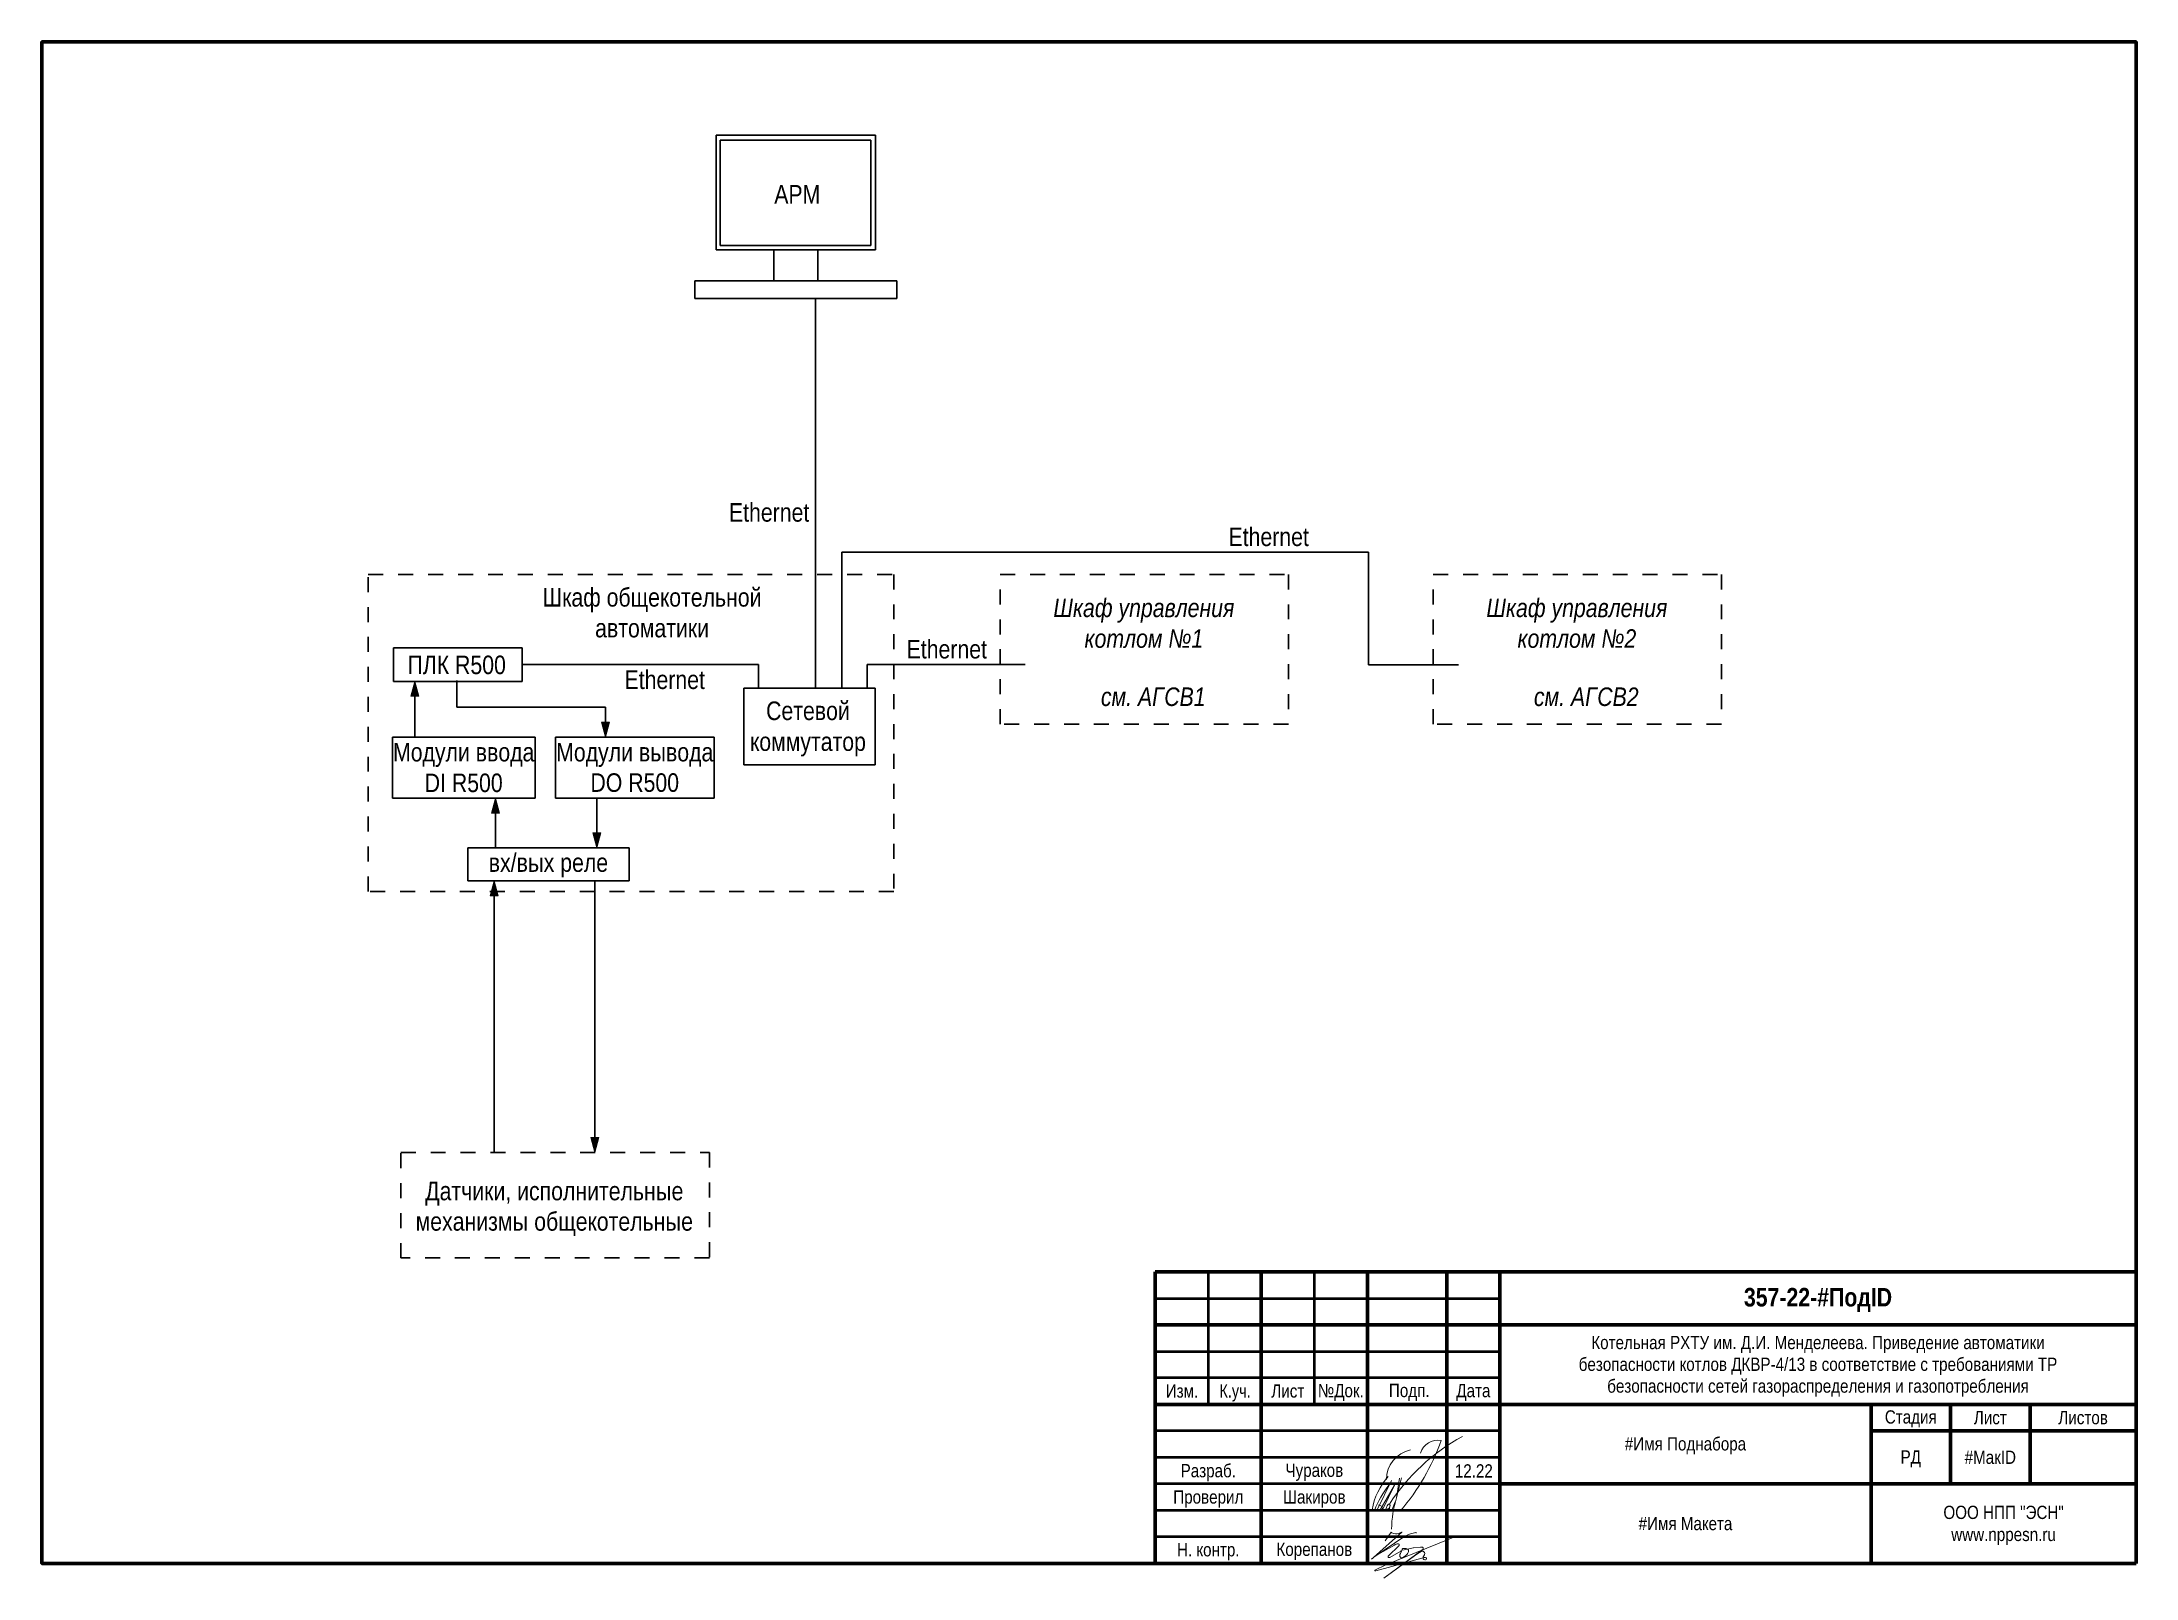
# Model space of a CAD drawing. Header units: millimetres. Extents: x -6000 to 26000, y -6000 to 26000.
# Drawn here: x 20 to 415, y -1557.4 to -1267.6 of the extents above; entities that cross this region are included whole.
import ezdxf

# ---------------------------------------------------------------- set-up
doc = ezdxf.new("R2010")
doc.units = ezdxf.units.MM
doc.header["$MEASUREMENT"] = 0
doc.linetypes.add('Штриховая', pattern=[5.644444, 2.822222, -2.822222])
for name, color, linetype, lineweight in [('0_Ном._пера__1', 7, 'Continuous', 15), ('0_Ном._пера__21', 7, 'Continuous', 30), ('0_Ном._пера__241', 7, 'Continuous', 50), ('0_Ном._пера__246', 7, 'Continuous', 100), ('2D - Общий_Ном._пера__21', 7, 'Continuous', 30), ('Аннотация - Текст_Ном._пера__1', 7, 'Continuous', 15)]:
    doc.layers.add(name, color=color, linetype=linetype, lineweight=lineweight)
doc.layers.add('0_Ном._пера__9', color=7, linetype='Continuous', lineweight=15, true_color=0x3dad99)
doc.styles.add('СГЕНЕРИР_СТИЛЬ_1', font='ARIALN.TTF')
doc.styles.add('СГЕНЕРИР_СТИЛЬ_2', font='')
doc.styles.add('СГЕНЕРИР_СТИЛЬ_4', font='ARIALN.TTF')
doc.styles.get('СГЕНЕРИР_СТИЛЬ_2').set_extended_font_data('Arial Narrow', italic=True)

msp = doc.modelspace()

# ---------------------------------------------------------------- texts
at = {"layer": '0_Ном._пера__1', "color": 7, "linetype": 'Continuous', "lineweight": 15, "attachment_point": 5}
for s, insert, char_height, style in [('\\A1;{\\pqc;\\fArial Narrow|b1|i0|c204|p34;357-22\\fArial Narrow|b1|i0|c204|p34;-\\fArial Narrow|b1|i0|c204|p34;#ПодID}', (355, -1504.9), 3.5, 'СГЕНЕРИР_СТИЛЬ_4'), ('\\A1;{\\pqc;\\fArial Narrow|b0|i0|c204|p34; Подп.}', (277.5, -1522.34), 2.5, 'СГЕНЕРИР_СТИЛЬ_1'), ('\\A1;{\\pqc;\\fArial Narrow|b0|i0|c204|p34;Изм.}', (235.04, -1522.1), 2.5, 'СГЕНЕРИР_СТИЛЬ_1'), ('\\A1;{\\W0.950000x;\\pqc;\\fArial Narrow|b0|i0|c204|p34;К.уч.}', (245.04, -1522.44), 2.5, 'СГЕНЕРИР_СТИЛЬ_1'), ('\\A1;{\\pqc;\\fArial Narrow|b0|i0|c204|p34;Лист}', (255, -1522.1), 2.5, 'СГЕНЕРИР_СТИЛЬ_1'), ('\\A1;{\\pqc;\\fArial Narrow|b0|i0|c204|p34;№Док.}', (265, -1522.37), 2.5, 'СГЕНЕРИР_СТИЛЬ_1'), ('\\A1;{\\pqc;\\fArial Narrow|b0|i0|c204|p34;Дата}', (290, -1522.37), 2.5, 'СГЕНЕРИР_СТИЛЬ_1'), ('\\A1;{\\pqc;\\fArial Narrow|b0|i0|c204|p34;Стадия}', (372.5, -1527.34), 2.5, 'СГЕНЕРИР_СТИЛЬ_1'), ('\\A1;{\\pqc;\\fArial Narrow|b0|i0|c204|p34;Лист}', (387.5, -1527.12), 2.5, 'СГЕНЕРИР_СТИЛЬ_1'), ('\\A1;{\\pqc;\\fArial Narrow|b0|i0|c204|p34;Листов}', (405, -1527.12), 2.5, 'СГЕНЕРИР_СТИЛЬ_1'), ('\\A1;{\\pqc;\\fArial Narrow|b0|i0|c204|p34;#Имя Поднабора}', (330, -1532.42), 2.5, 'СГЕНЕРИР_СТИЛЬ_1'), ('\\A1;{\\pqc;\\fArial Narrow|b0|i0|c204|p34;РД}', (372.5, -1534.89), 2.5, 'СГЕНЕРИР_СТИЛЬ_1'), ('\\A1;{\\pqc;\\fArial Narrow|b0|i0|c204|p34;#МакID}', (387.5, -1534.6), 2.5, 'СГЕНЕРИР_СТИЛЬ_1'), ('\\A1;{\\pqc;\\fArial Narrow|b0|i0|c204|p34;#Имя Макета}', (330, -1547.1), 2.5, 'СГЕНЕРИР_СТИЛЬ_1')]:
    msp.add_mtext(s, dxfattribs=dict(at, insert=insert, char_height=char_height, style=style))
at = {"layer": '0_Ном._пера__1', "color": 7, "linetype": 'Continuous', "lineweight": 15, "insert": (355, -1517.42), "char_height": 2.5, "width": 102.1134, "attachment_point": 5, "line_spacing_factor": 0.984993, "style": 'СГЕНЕРИР_СТИЛЬ_1'}
msp.add_mtext('\\A1;{\\pqc;\\fArial Narrow|b0|i0|c204|p34;Котельная РХТУ им. Д.И. Менделеева. Приведение автоматики безопасности котлов ДКВР-4/13 в соответствие с требованиями ТР безопасности сетей газораспределения и газопотребления}', dxfattribs=at)
at = {"layer": '0_Ном._пера__1', "color": 7, "linetype": 'Continuous', "lineweight": 15, "insert": (390, -1547.43), "char_height": 2.5, "attachment_point": 5, "line_spacing_factor": 0.996855, "style": 'СГЕНЕРИР_СТИЛЬ_1'}
msp.add_mtext('\\A1;{\\pqc;\\fArial Narrow|b0|i0|c204|p34;ООО НПП "ЭСН"\\P\\pqc;\\fArial Narrow|b0|i0|c204|p34;www.nppesn.ru}', dxfattribs=at)
at = {"layer": 'Аннотация - Текст_Ном._пера__1', "color": 7, "linetype": 'Continuous', "lineweight": 15, "attachment_point": 2}
for s, insert, char_height, style in [('\\A1;{\\pqc;\\fArial Narrow|b0|i0|c204|p34;АРМ}', (162.48, -1294.62), 3.5, 'СГЕНЕРИР_СТИЛЬ_1'), ('\\A1;{\\pqc;\\fArial Narrow|b0|i0|c204|p34;Ethernet}', (157.17, -1354.61), 3.5, 'СГЕНЕРИР_СТИЛЬ_1'), ('\\A1;{\\pqc;\\fArial Narrow|b0|i0|c204|p34;Ethernet}', (251.39, -1359.21), 3.5, 'СГЕНЕРИР_СТИЛЬ_1'), ('\\A1;{\\pqc;\\fArial Narrow|b0|i0|c204|p34;Ethernet}', (190.68, -1380.41), 3.5, 'СГЕНЕРИР_СТИЛЬ_1'), ('\\A1;{\\pqc;\\fArial Narrow|b0|i0|c204|p34;ПЛК R500}', (98.24, -1383.37), 3.5, 'СГЕНЕРИР_СТИЛЬ_1'), ('\\A1;{\\pqc;\\fArial Narrow|b0|i0|c204|p34;Ethernet}', (137.48, -1386.17), 3.5, 'СГЕНЕРИР_СТИЛЬ_1'), ('\\A1;{\\pqc;\\fArial Narrow|b0|i1|c204|p34;см. АГСВ1}', (229.62, -1389.38), 3.5, 'СГЕНЕРИР_СТИЛЬ_2'), ('\\A1;{\\pqc;\\fArial Narrow|b0|i1|c204|p34;см. АГСВ2}', (311.29, -1389.38), 3.5, 'СГЕНЕРИР_СТИЛЬ_2'), ('\\A1;{\\pqc;\\fArial Narrow|b0|i0|c204|p34;вх\\fArial Narrow|b0|i0|c204|p34;/вых\\fArial Narrow|b0|i0|c204|p34; реле}', (115.54, -1420.66), 3.5, 'СГЕНЕРИР_СТИЛЬ_1'), ('\\A1;{\\pqc;\\fArial Narrow|b0|i0|c204|p34;Разраб.}', (240, -1535.86), 2.5, 'СГЕНЕРИР_СТИЛЬ_1'), ('\\A1;{\\pqc;\\fArial Narrow|b0|i0|c204|p34;Чураков}', (260, -1535.78), 2.5, 'СГЕНЕРИР_СТИЛЬ_1'), ('\\A1;{\\pqc;\\fArial Narrow|b0|i0|c204|p34;12.22}', (290.08, -1535.91), 2.5, 'СГЕНЕРИР_СТИЛЬ_1'), ('\\A1;{\\pqc;\\fArial Narrow|b0|i0|c204|p34;Проверил}', (240, -1540.82), 2.5, 'СГЕНЕРИР_СТИЛЬ_1'), ('\\A1;{\\pqc;\\fArial Narrow|b0|i0|c204|p34;Шакиров}', (260, -1540.82), 2.5, 'СГЕНЕРИР_СТИЛЬ_1'), ('\\A1;{\\pqc;\\fArial Narrow|b0|i0|c204|p34;Н. контр.}', (240, -1550.77), 2.5, 'СГЕНЕРИР_СТИЛЬ_1'), ('\\A1;{\\pqc;\\fArial Narrow|b0|i0|c204|p34;Корепанов}', (260, -1550.69), 2.5, 'СГЕНЕРИР_СТИЛЬ_1')]:
    msp.add_mtext(s, dxfattribs=dict(at, insert=insert, char_height=char_height, style=style))
at = {"layer": 'Аннотация - Текст_Ном._пера__1', "color": 7, "linetype": 'Continuous', "lineweight": 15, "char_height": 3.5, "attachment_point": 2}
for s, insert, line_spacing_factor, style in [('\\A1;{\\pqc;\\fArial Narrow|b0|i0|c204|p34;Шкаф \\fArial Narrow|b0|i0|c204|p34;общекотельной\\P\\pqc;\\fArial Narrow|b0|i0|c204|p34;автоматики}', (135.09, -1370.63), 0.994812, 'СГЕНЕРИР_СТИЛЬ_1'), ('\\A1;{\\pqc;\\fArial Narrow|b0|i1|c204|p34;Шкаф управления\\P\\pqc;\\fArial Narrow|b0|i1|c204|p34;котлом №1}', (227.85, -1372.61), 0.992427, 'СГЕНЕРИР_СТИЛЬ_2'), ('\\A1;{\\pqc;\\fArial Narrow|b0|i1|c204|p34;Шкаф управления\\P\\pqc;\\fArial Narrow|b0|i1|c204|p34;котлом №\\fArial Narrow|b0|i1|c204|p34;2}', (309.52, -1372.61), 0.992427, 'СГЕНЕРИР_СТИЛЬ_2'), ('\\A1;{\\pqc;\\fArial Narrow|b0|i0|c204|p34;Сетевой\\P\\pqc;\\fArial Narrow|b0|i0|c204|p34;коммутатор}', (164.49, -1392.03), 0.996987, 'СГЕНЕРИР_СТИЛЬ_1'), ('\\A1;{\\pqc;\\fArial Narrow|b0|i0|c204|p34;Модули ввода\\P\\pqc;\\fArial Narrow|b0|i0|c204|p34;D\\fArial Narrow|b0|i0|c204|p34;I R500}', (99.56, -1399.83), 0.99225, 'СГЕНЕРИР_СТИЛЬ_1'), ('\\A1;{\\pqc;\\fArial Narrow|b0|i0|c204|p34;Модули в\\fArial Narrow|b0|i0|c204|p34;ы\\fArial Narrow|b0|i0|c204|p34;вода\\P\\pqc;\\fArial Narrow|b0|i0|c204|p34;DO R500}', (131.82, -1399.83), 0.984532, 'СГЕНЕРИР_СТИЛЬ_1'), ('\\A1;{\\pqc;\\fArial Narrow|b0|i0|c204|p34;Датчики, исполнительные\\P\\pqc;\\fArial Narrow|b0|i0|c204|p34;механизмы общекотельные}', (116.65, -1482.61), 0.982786, 'СГЕНЕРИР_СТИЛЬ_1')]:
    msp.add_mtext(s, dxfattribs=dict(at, insert=insert, line_spacing_factor=line_spacing_factor, style=style))

# ---------------------------------------------------------------- blocks, each defined once
blk = doc.blocks.new('Линия_13', base_point=(90.35, -1388.25))
at = {"linetype": 'Continuous', "lineweight": 0, "true_color": 0x000000}
blk.add_hatch(color=18, dxfattribs=at).paths.add_polyline_path([(90.35, -1388.25), (89.6, -1391.05), (91.1, -1391.05)])
at = {"layer": '0_Ном._пера__1', "color": 7, "linetype": 'Continuous', "lineweight": 15}
for p, q in [((90.35, -1388.25), (89.6, -1391.05)), ((90.35, -1388.25), (91.1, -1391.05)), ((91.1, -1391.05), (89.6, -1391.05))]:
    blk.add_line(p, q, dxfattribs=at)
at = {"layer": '0_Ном._пера__21', "color": 7, "linetype": 'Continuous', "lineweight": 30}
blk.add_line((90.35, -1391.05), (90.35, -1398.74), dxfattribs=at)
blk = doc.blocks.new('Линия_14', base_point=(126.31, -1393.11))
at = {"linetype": 'Continuous', "lineweight": 0, "true_color": 0x000000}
blk.add_hatch(color=18, dxfattribs=at).paths.add_polyline_path([(126.31, -1398.74), (127.06, -1395.94), (125.56, -1395.94)])
at = {"layer": '0_Ном._пера__1', "color": 7, "linetype": 'Continuous', "lineweight": 15}
for p, q in [((125.56, -1395.94), (127.06, -1395.94)), ((126.31, -1398.74), (125.56, -1395.94)), ((126.31, -1398.74), (127.06, -1395.94))]:
    blk.add_line(p, q, dxfattribs=at)
at = {"layer": '0_Ном._пера__21', "color": 7, "linetype": 'Continuous', "lineweight": 30}
blk.add_line((126.31, -1393.11), (126.31, -1395.94), dxfattribs=at)
blk = doc.blocks.new('Линия_15', base_point=(105.58, -1410.27))
at = {"linetype": 'Continuous', "lineweight": 0, "true_color": 0x000000}
blk.add_hatch(color=18, dxfattribs=at).paths.add_polyline_path([(105.58, -1410.27), (104.83, -1413.07), (106.33, -1413.07)])
at = {"layer": '0_Ном._пера__1', "color": 7, "linetype": 'Continuous', "lineweight": 15}
for p, q in [((105.58, -1410.27), (104.83, -1413.07)), ((106.33, -1413.07), (104.83, -1413.07)), ((105.58, -1410.27), (106.33, -1413.07))]:
    blk.add_line(p, q, dxfattribs=at)
at = {"layer": '0_Ном._пера__21', "color": 7, "linetype": 'Continuous', "lineweight": 30}
blk.add_line((105.58, -1413.07), (105.58, -1419.62), dxfattribs=at)
blk = doc.blocks.new('Линия_16', base_point=(124.67, -1410.27))
at = {"linetype": 'Continuous', "lineweight": 0, "true_color": 0x000000}
blk.add_hatch(color=18, dxfattribs=at).paths.add_polyline_path([(124.67, -1419.62), (125.42, -1416.82), (123.92, -1416.82)])
at = {"layer": '0_Ном._пера__1', "color": 7, "linetype": 'Continuous', "lineweight": 15}
for p, q in [((123.92, -1416.82), (125.42, -1416.82)), ((124.67, -1419.62), (123.92, -1416.82)), ((124.67, -1419.62), (125.42, -1416.82))]:
    blk.add_line(p, q, dxfattribs=at)
at = {"layer": '0_Ном._пера__21', "color": 7, "linetype": 'Continuous', "lineweight": 30}
blk.add_line((124.67, -1410.27), (124.67, -1416.82), dxfattribs=at)
blk = doc.blocks.new('Линия_17', base_point=(105.29, -1425.86))
at = {"linetype": 'Continuous', "lineweight": 0, "true_color": 0x000000}
blk.add_hatch(color=18, dxfattribs=at).paths.add_polyline_path([(105.29, -1425.86), (104.54, -1428.66), (106.04, -1428.66)])
at = {"layer": '0_Ном._пера__1', "color": 7, "linetype": 'Continuous', "lineweight": 15}
for p, q in [((105.29, -1425.86), (104.54, -1428.66)), ((105.29, -1425.86), (106.04, -1428.66)), ((106.04, -1428.66), (104.54, -1428.66))]:
    blk.add_line(p, q, dxfattribs=at)
at = {"layer": '0_Ном._пера__21', "color": 7, "linetype": 'Continuous', "lineweight": 30}
blk.add_line((105.29, -1428.66), (105.29, -1477.09), dxfattribs=at)
blk = doc.blocks.new('Линия_18', base_point=(124.29, -1425.86))
at = {"linetype": 'Continuous', "lineweight": 0, "true_color": 0x000000}
blk.add_hatch(color=18, dxfattribs=at).paths.add_polyline_path([(124.29, -1477.09), (125.04, -1474.29), (123.54, -1474.29)])
at = {"layer": '0_Ном._пера__1', "color": 7, "linetype": 'Continuous', "lineweight": 15}
for p, q in [((123.54, -1474.29), (125.04, -1474.29)), ((124.29, -1477.09), (123.54, -1474.29)), ((124.29, -1477.09), (125.04, -1474.29))]:
    blk.add_line(p, q, dxfattribs=at)
at = {"layer": '0_Ном._пера__21', "color": 7, "linetype": 'Continuous', "lineweight": 30}
blk.add_line((124.29, -1425.86), (124.29, -1474.29), dxfattribs=at)

# ---------------------------------------------------------------- linework, layer by layer
at = {"layer": '0_Ном._пера__21', "color": 7, "linetype": 'Continuous', "lineweight": 30}
for p, q in [((147.15, -1285.18), (177.24, -1285.18)), ((147.15, -1306.82), (147.15, -1285.18)), ((147.95, -1286.12), (176.36, -1286.12)), ((147.95, -1306.04), (147.95, -1286.12)), ((176.36, -1286.12), (176.36, -1306.04)), ((177.24, -1285.18), (177.24, -1306.82)), ((177.24, -1306.82), (147.15, -1306.82)), ((176.36, -1306.04), (147.95, -1306.04)), ((158.05, -1306.82), (166.34, -1306.82)), ((158.05, -1312.68), (158.05, -1306.82)), ((166.34, -1306.82), (166.34, -1312.68)), ((181.24, -1312.68), (143.14, -1312.68)), ((143.14, -1312.68), (143.14, -1315.99)), ((166.34, -1312.68), (158.05, -1312.68)), ((181.24, -1315.99), (181.24, -1312.68)), ((143.14, -1315.99), (181.24, -1315.99)), ((165.94, -1389.5), (165.94, -1315.99)), ((270.24, -1363.88), (170.91, -1363.88)), ((170.91, -1363.88), (170.91, -1389.5)), ((270.24, -1385.11), (270.24, -1363.88)), ((86.3, -1381.91), (110.58, -1381.9)), ((86.31, -1388.25), (86.3, -1381.91)), ((110.58, -1381.9), (110.58, -1388.25)), ((110.58, -1385.08), (155.14, -1385.08)), ((155.14, -1385.08), (155.14, -1389.5)), ((205.47, -1385.08), (175.64, -1385.08)), ((175.64, -1385.08), (175.64, -1389.5)), ((287.22, -1385.11), (270.24, -1385.11)), ((110.58, -1388.25), (86.31, -1388.25)), ((98.24, -1388.05), (98.24, -1393.11)), ((152.4, -1389.5), (177.16, -1389.5)), ((152.4, -1403.95), (152.4, -1389.5)), ((177.16, -1389.5), (177.16, -1403.95)), ((98.24, -1393.11), (126.31, -1393.11)), ((86.11, -1398.74), (113.02, -1398.74)), ((86.11, -1410.27), (86.11, -1398.74)), ((113.02, -1398.74), (113.02, -1410.27)), ((116.87, -1398.74), (146.78, -1398.74)), ((116.87, -1410.27), (116.87, -1398.74)), ((146.78, -1398.74), (146.78, -1410.27)), ((177.16, -1403.95), (152.4, -1403.95)), ((113.02, -1410.27), (86.11, -1410.27)), ((146.78, -1410.27), (116.87, -1410.27)), ((100.31, -1419.62), (130.78, -1419.62)), ((100.31, -1425.86), (100.31, -1419.62)), ((130.78, -1419.62), (130.78, -1425.86)), ((130.78, -1425.86), (100.31, -1425.86))]:
    msp.add_line(p, q, dxfattribs=at)
at = {"layer": '0_Ном._пера__241', "color": 7, "linetype": 'Continuous', "lineweight": 50}
for p, q in [((240, -1499.61), (240, -1524.61)), ((260, -1499.61), (260, -1524.61)), ((230, -1504.61), (295, -1504.61)), ((230, -1514.61), (295, -1514.61)), ((295, -1519.61), (230, -1519.61)), ((295, -1529.61), (230, -1529.61)), ((295, -1534.61), (230, -1534.61)), ((295, -1539.61), (230, -1539.61)), ((295, -1544.61), (230, -1544.61)), ((295, -1549.61), (230, -1549.61))]:
    msp.add_line(p, q, dxfattribs=at)
at = {"layer": '0_Ном._пера__246', "color": 7, "linetype": 'Continuous', "lineweight": 100}
for p, q in [((415, -1499.61), (230, -1499.61)), ((230, -1499.61), (230, -1554.61)), ((250, -1499.61), (250, -1554.61)), ((270, -1499.61), (270, -1554.61)), ((285, -1499.61), (285, -1554.61)), ((295, -1499.61), (295, -1554.61)), ((415, -1509.61), (230, -1509.61)), ((415, -1524.61), (230, -1524.61)), ((365, -1554.61), (365, -1524.61)), ((380, -1524.61), (380, -1539.61)), ((395, -1524.61), (395, -1539.61)), ((415, -1529.61), (365, -1529.61)), ((415, -1539.61), (295, -1539.61))]:
    msp.add_line(p, q, dxfattribs=at)
at = {"layer": '0_Ном._пера__246', "color": 7, "linetype": 'Continuous', "lineweight": 100, "flags": 128}
msp.add_lwpolyline([(415, -1554.61), (415, -1267.61), (20, -1267.61), (20, -1554.61)], close=True, dxfattribs=at)
at = {"layer": '0_Ном._пера__9', "color": 135, "linetype": 'Continuous', "lineweight": 15, "true_color": 0x3dad99}
for p, q in [((274.54, -1538.96), (271.86, -1544.5)), ((272.35, -1544.6), (275.1, -1539.82)), ((275.1, -1539.82), (272.84, -1544.5)), ((275.49, -1542.25), (276.47, -1538.49)), ((275.49, -1542.25), (276.07, -1538.51)), ((273.33, -1544.6), (273.51, -1544.28)), ((274.27, -1543.67), (274.13, -1544.71)), ((274.53, -1544.76), (275.27, -1543.02))]:
    msp.add_line(p, q, dxfattribs=at)
at = {"layer": '0_Ном._пера__9', "color": 135, "linetype": 'Continuous', "lineweight": 15, "true_color": 0x3dad99, "flags": 128}
for points in [[(273.37, -1550.37), (274.48, -1548.74, -0.414214), (274.51, -1548.73), (274.64, -1548.82, 0.267949), (275.98, -1548.92), (276.48, -1548.68, -0.775573), (276.51, -1548.71), (271.17, -1553.46), (270.81, -1553.81), (270.95, -1553.66, 0.030067), (271.39, -1553.29), (276.91, -1549.6, -0.091908), (278.11, -1549.02), (279.12, -1548.75, -0.933541), (279.19, -1548.87)], [(271.87, -1552.98), (275.11, -1551.14, -0.08719), (275.64, -1550.91), (275.75, -1550.88, -0.702393), (275.98, -1551.22), (273.94, -1553.25, 0.136086), (273.9, -1553.35, 0.443716), (274.02, -1553.49), (274.18, -1553.49, 0.161222), (274.25, -1553.47), (276.29, -1552.27, -0.026522), (276.38, -1552.2, -0.768791), (276.46, -1552.28), (276.23, -1552.71, 0.105043), (276.11, -1553.13, 0.43472), (276.54, -1553.59, 0.16132), (276.66, -1553.55), (277.28, -1553.09, 0.102211), (277.56, -1552.77), (277.58, -1552.73, -0.023478), (277.62, -1552.67, 0.197304), (277.75, -1552.12, 0.161257), (277.69, -1552.01, 0.094433), (277.46, -1551.85), (277.44, -1551.85, 0.083774), (277.2, -1551.79, 0.05387), (276.8, -1551.81, 0.985858), (276.69, -1552.13), (278.65, -1551.69, -0.027151), (278.73, -1551.68), (280.02, -1551.53, -0.046388), (280.15, -1551.53), (280.38, -1551.55, -0.65616), (280.5, -1551.9), (273.14, -1557.38), (279.32, -1552.88), (280.16, -1552.33), (280.27, -1552.31, -0.038414), (280.38, -1552.3), (280.48, -1552.3), (280.5, -1552.31, -0.402341), (280.8, -1552.91, 0.020676), (280.78, -1552.97), (280.55, -1553.35, 0.467701), (280.83, -1553.95, 0.131652), (281.07, -1553.87, 0.726247), (280.97, -1553.49), (280.88, -1553.48, 0.115506), (280.74, -1553.49), (274.6, -1555.21), (271.6, -1556.03), (271.48, -1556.03, -0.747293), (271.44, -1555.87), (273.5, -1554.89), (286.93, -1549.42)]]:
    msp.add_lwpolyline(points, format="xyb", dxfattribs=at)
at = {"layer": '0_Ном._пера__9', "color": 135, "linetype": 'Continuous', "lineweight": 15, "true_color": 0x3dad99}
for centre, radius, start, end in [((306.41, -1564.44), 38.51, 118.6981, 146.8966), ((243.78, -1517.11), 42.61, 319.6537, 340.3805), ((283.34, -1534.89), 3.52, 80.6082, 161.7985), ((279.27, -1538.75), 5.66, 101.6434, 180.3746), ((283.79, -1546.85), 13.12, 138.6736, 169.7126), ((286.05, -1549.85), 15.59, 139.9163, 160.3208), ((272.19, -1544.3), 0.668, 353.3227, 96.6773), ((273.35, -1544), 0.661, 268.7016, 341.1724), ((296.11, -1548.49), 21.55, 163.167, 179.0964)]:
    msp.add_arc(centre, radius, start, end, dxfattribs=at)
msp.add_ellipse((273.9, -1544.07), major_axis=(0.248, 0.662), ratio=0.421875, dxfattribs=at)
at = {"layer": '2D - Общий_Ном._пера__21', "color": 7, "linetype": 'Штриховая', "lineweight": 30}
for p, q in [((81.57, -1368.06), (180.7, -1368.06)), ((81.57, -1427.84), (81.57, -1368.06)), ((180.7, -1368.06), (180.7, -1427.84)), ((200.74, -1368.06), (255.13, -1368.06)), ((200.74, -1396.3), (200.74, -1368.06)), ((255.13, -1368.06), (255.13, -1396.3)), ((282.41, -1368.06), (336.8, -1368.06)), ((282.41, -1396.3), (282.41, -1368.06)), ((336.8, -1368.06), (336.8, -1396.3)), ((255.13, -1396.3), (200.74, -1396.3)), ((336.8, -1396.3), (282.41, -1396.3)), ((180.7, -1427.84), (81.57, -1427.84)), ((87.69, -1477.09), (145.89, -1477.09)), ((87.69, -1496.99), (87.69, -1477.09)), ((145.89, -1477.09), (145.89, -1496.99)), ((145.89, -1496.99), (87.69, -1496.99))]:
    msp.add_line(p, q, dxfattribs=at)

# ---------------------------------------------------------------- block references
at = {"color": 7, "linetype": 'Continuous', "lineweight": 30}
for name, p in [('Линия_13', (90.35, -1388.25)), ('Линия_14', (126.31, -1393.11)), ('Линия_15', (105.58, -1410.27)), ('Линия_16', (124.67, -1410.27)), ('Линия_17', (105.29, -1425.86)), ('Линия_18', (124.29, -1425.86))]:
    msp.add_blockref(name, p, dxfattribs=at)

msp.set_redraw_order([(e.dxf.handle, doc.entitydb.next_handle()) for e in msp.query("TEXT MTEXT ATTDEF DIMENSION ARC_DIMENSION")])  # texts and dimensions are drawn at this point

doc.saveas('drawing.dxf')
